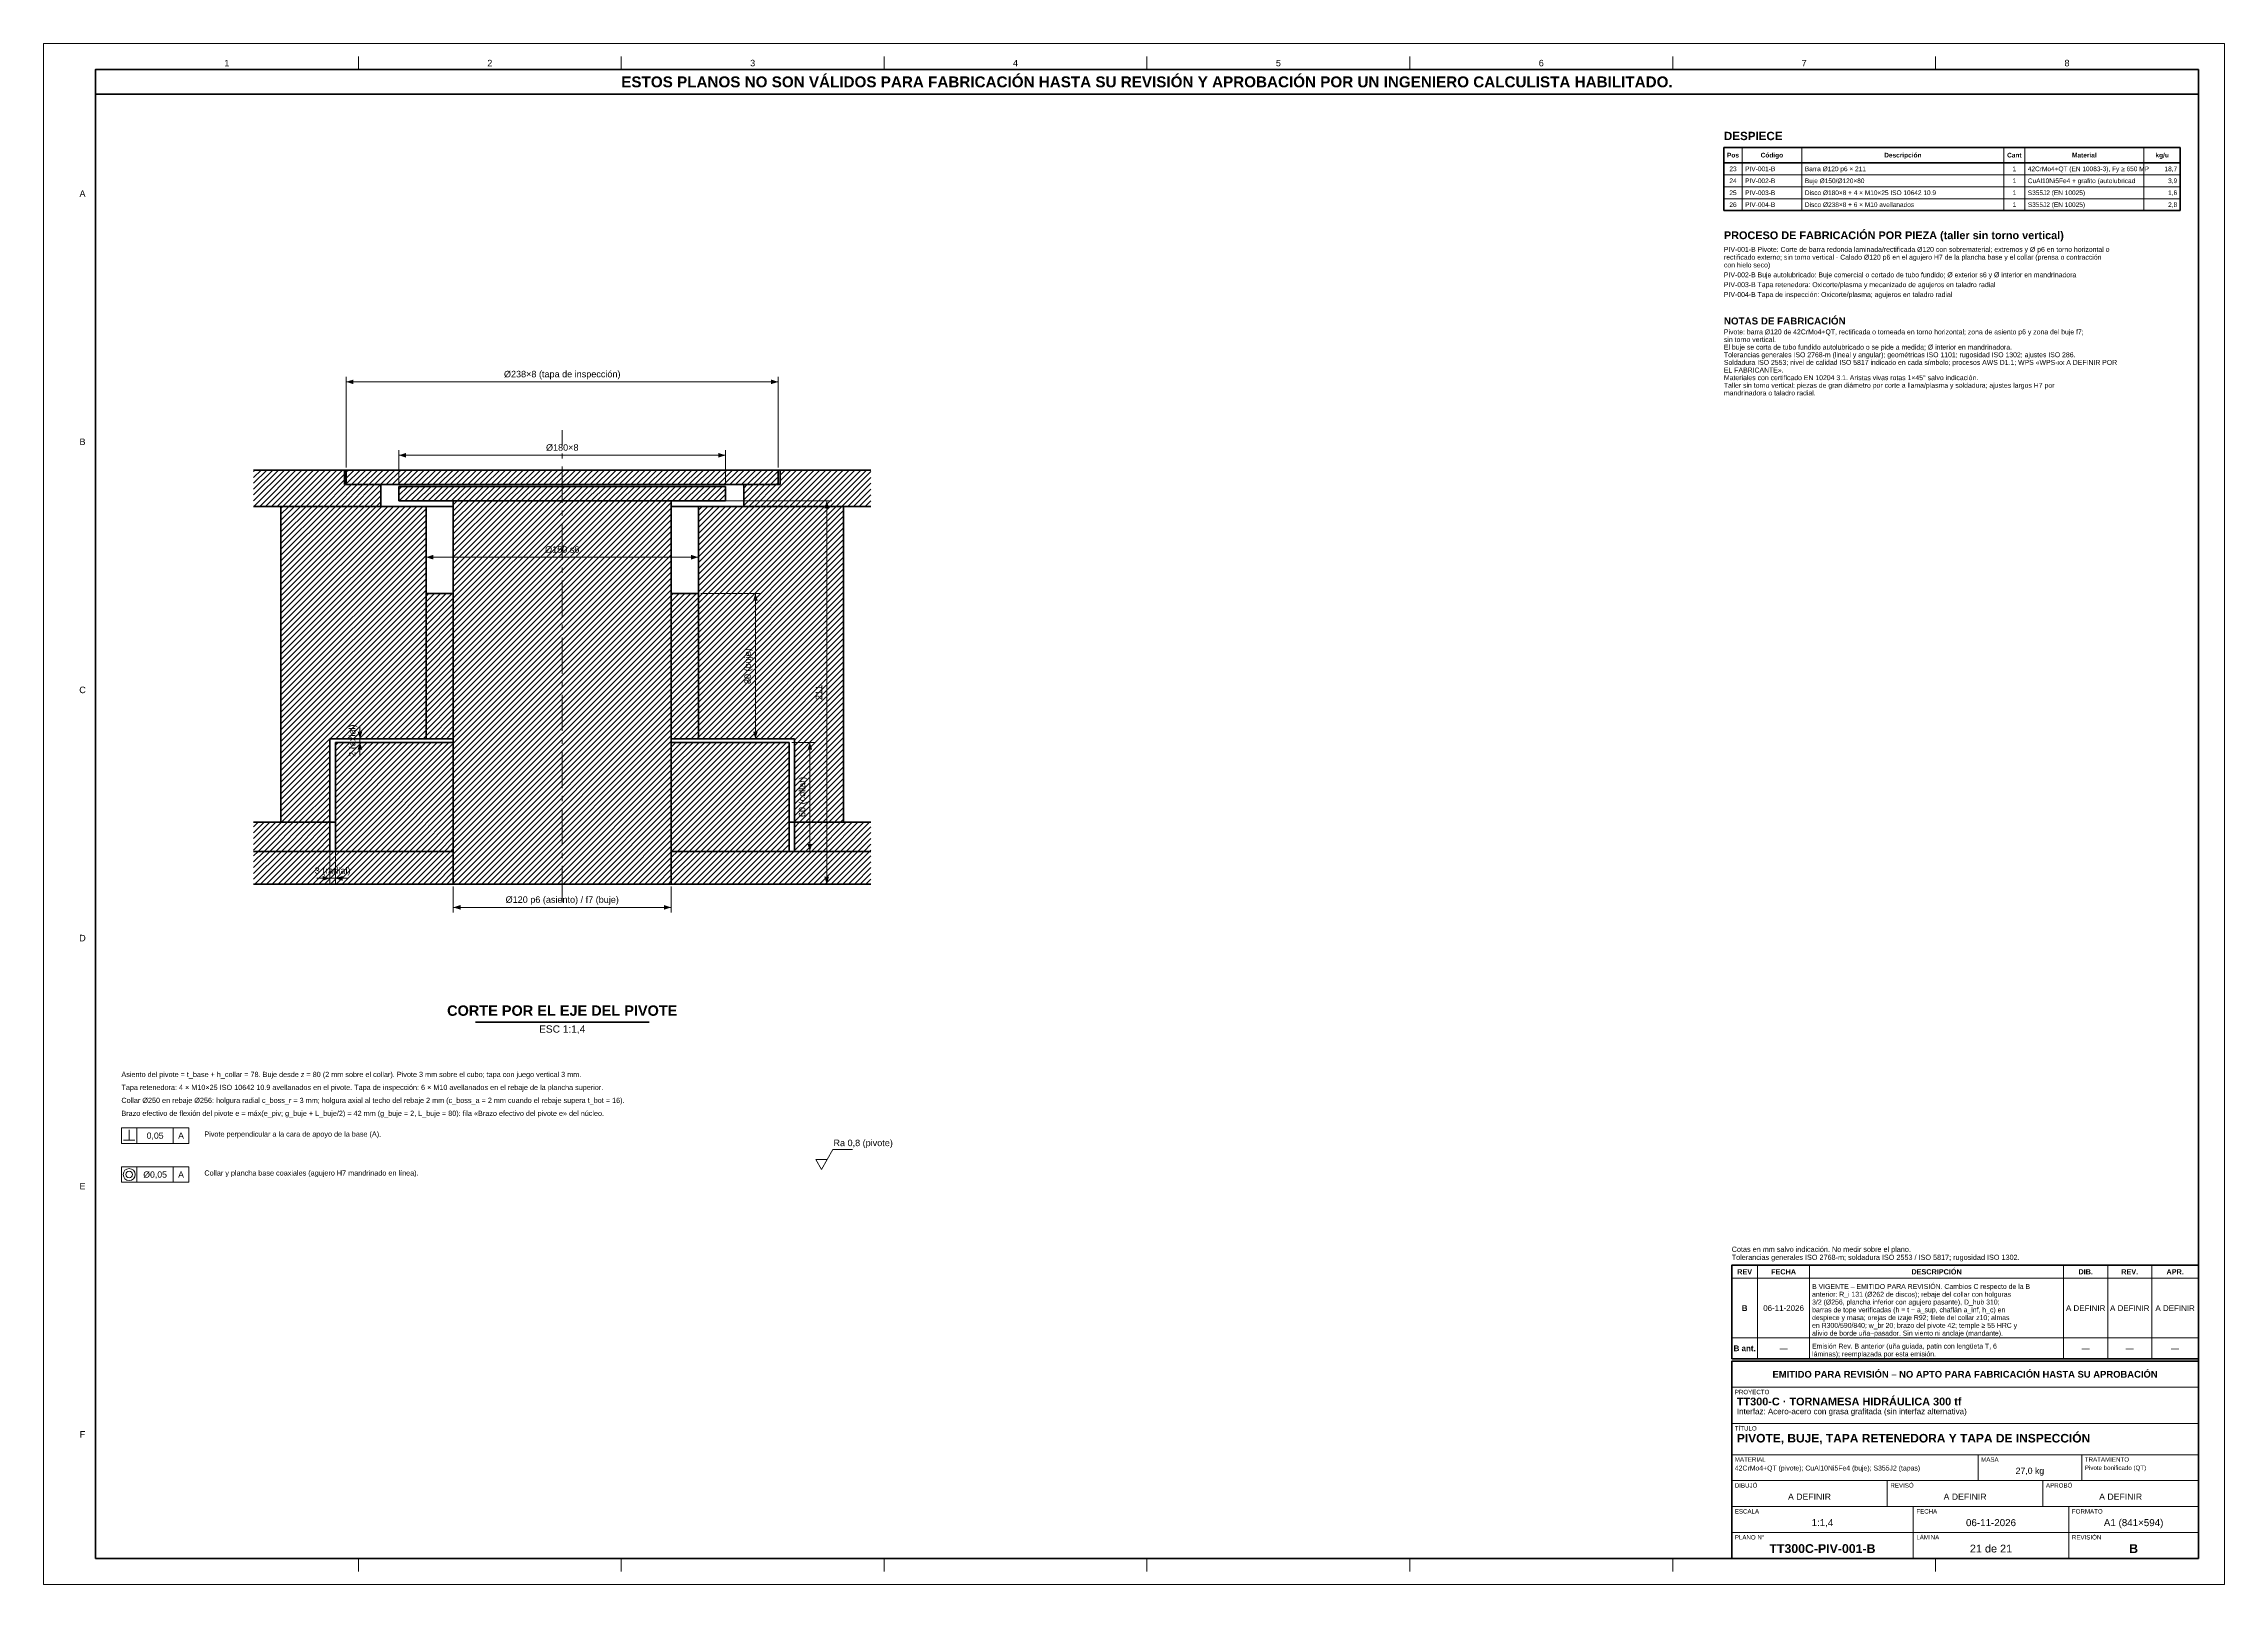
# Model space of a CAD drawing. Header units: millimetres. Extents: x 0 to 841, y 0 to 594.
import ezdxf
from ezdxf.enums import TextEntityAlignment as Align

# ---------------------------------------------------------------- set-up
doc = ezdxf.new("R2010")
doc.units = ezdxf.units.MM
doc.linetypes.add('EJE', pattern=[22, 14, -3, 2, -3])
for name, color, linetype, lineweight in [('ACH', 7, 'CONTINUOUS', 13), ('COTA', 7, 'CONTINUOUS', 18), ('EJE', 7, 'EJE', 18), ('FINA', 7, 'CONTINUOUS', 18), ('MARCO', 7, 'CONTINUOUS', 70), ('TXT', 7, 'CONTINUOUS', 25), ('VIS', 7, 'CONTINUOUS', 50)]:
    doc.layers.add(name, color=color, linetype=linetype, lineweight=lineweight)
doc.styles.add('STD', font='LiberationSans-Regular.ttf')
doc.styles.add('STDB', font='LiberationSans-Bold.ttf')

msp = doc.modelspace()

# ---------------------------------------------------------------- hatches: boundary and pattern name
at = {"layer": 'ACH'}
h = msp.add_hatch(dxfattribs=at)
h.set_pattern_fill('ANSI31', scale=0.5)
h.paths.add_polyline_path([(116, 429.6), (116, 424), (130, 424), (130, 415.6), (81, 415.6), (81, 429.6)])
h = msp.add_hatch(dxfattribs=at)
h.set_pattern_fill('ANSI31', scale=0.5)
h.paths.add_polyline_path([(283.3, 424), (116.7, 424), (116.7, 429.6), (283.3, 429.6)])
h = msp.add_hatch(dxfattribs=at)
h.set_pattern_fill('ANSI31', scale=0.5)
h.paths.add_polyline_path([(270, 415.6), (270, 424), (284, 424), (284, 429.6), (319, 429.6), (319, 415.6)])
h = msp.add_hatch(dxfattribs=at)
h.set_pattern_fill('ANSI31', scale=0.5)
h.paths.add_polyline_path([(263, 417.7), (137, 417.7), (137, 423.3), (263, 423.3)])
h = msp.add_hatch(dxfattribs=at)
h.set_pattern_fill('ANSI31', scale=0.5)
h.paths.add_polyline_path([(91.5, 415.6), (147.5, 415.6), (147.5, 326), (110.4, 326), (110.4, 293.8), (91.5, 293.8)])
h = msp.add_hatch(dxfattribs=at)
h.set_pattern_fill('ANSI31', scale=0.5)
h.paths.add_polyline_path([(242, 270), (158, 270), (158, 417.7), (242, 417.7)])
h = msp.add_hatch(dxfattribs=at)
h.set_pattern_fill('ANSI31', scale=0.5)
h.paths.add_polyline_path([(308.5, 293.8), (289.6, 293.8), (289.6, 326), (252.5, 326), (252.5, 415.6), (308.5, 415.6)])
h = msp.add_hatch(dxfattribs=at)
h.set_pattern_fill('ANSI31', scale=0.5)
h.paths.add_polyline_path([(147.5, 382), (158, 382), (158, 326), (147.5, 326)])
h = msp.add_hatch(dxfattribs=at)
h.set_pattern_fill('ANSI31', scale=0.5)
h.paths.add_polyline_path([(252.5, 326), (242, 326), (242, 382), (252.5, 382)])
h = msp.add_hatch(dxfattribs=at)
h.set_pattern_fill('ANSI31', scale=0.5)
h.paths.add_polyline_path([(112.5, 324.6), (158, 324.6), (158, 282.6), (112.5, 282.6)])
h = msp.add_hatch(dxfattribs=at)
h.set_pattern_fill('ANSI31', scale=0.5)
h.paths.add_polyline_path([(287.5, 282.6), (242, 282.6), (242, 324.6), (287.5, 324.6)])
h = msp.add_hatch(dxfattribs=at)
h.set_pattern_fill('ANSI31', scale=0.5)
h.paths.add_polyline_path([(110.4, 293.8), (110.4, 282.6), (81, 282.6), (81, 293.8)])
h = msp.add_hatch(dxfattribs=at)
h.set_pattern_fill('ANSI31', scale=0.5)
h.paths.add_polyline_path([(289.6, 282.6), (289.6, 293.8), (319, 293.8), (319, 282.6)])
h = msp.add_hatch(dxfattribs=at)
h.set_pattern_fill('ANSI31', scale=0.5)
h.paths.add_polyline_path([(81, 270), (81, 282.6), (158, 282.6), (158, 270)])
h = msp.add_hatch(dxfattribs=at)
h.set_pattern_fill('ANSI31', scale=0.5)
h.paths.add_polyline_path([(242, 270), (242, 282.6), (319, 282.6), (319, 270)])

# ---------------------------------------------------------------- linework, layer by layer
at = {"layer": 'COTA'}
for p, q in [((116.7, 430.6), (116.7, 465.6)), ((116.7, 463.6), (283.3, 463.6)), ((283.3, 430.6), (283.3, 465.6)), ((137, 424.3), (137, 437.3)), ((137, 435.3), (263, 435.3)), ((263, 424.3), (263, 437.3)), ((243, 417.7), (304, 417.7)), ((302, 270), (302, 417.7)), ((147.5, 383), (147.5, 398)), ((147.5, 396), (252.5, 396)), ((252.5, 383), (252.5, 398)), ((253.5, 382), (276.5, 382)), ((274.5, 326), (274.5, 382)), ((122, 326), (122, 331)), ((129, 326), (120, 326)), ((129, 324.6), (120, 324.6)), ((122, 324.6), (122, 326)), ((122, 324.6), (122, 319.6)), ((253.5, 326), (276.5, 326)), ((288.5, 324.6), (297.5, 324.6)), ((295.5, 282.6), (295.5, 324.6)), ((110.4, 287.2), (110.4, 270.2)), ((112.5, 287.2), (112.5, 270.2)), ((288.5, 282.6), (297.5, 282.6)), ((110.4, 272.2), (105.4, 272.2)), ((112.5, 272.2), (110.4, 272.2)), ((112.5, 272.2), (117.5, 272.2)), ((243, 270), (304, 270)), ((158, 269), (158, 259)), ((158, 261), (242, 261)), ((242, 269), (242, 259)), ((30.8, 171.2), (35.2, 171.2)), ((33, 171.2), (33, 175.2)), ((36, 170), (36, 176)), ((50, 170), (50, 176)), ((36, 155), (36, 161)), ((50, 155), (50, 161)), ((297.8, 163.8), (302.2, 163.8))]:
    msp.add_line(p, q, dxfattribs=at)
for points in [[(30, 170), (56, 170), (56, 176), (30, 176)], [(30, 155), (56, 155), (56, 161), (30, 161)]]:
    msp.add_lwpolyline(points, close=True, dxfattribs=at)
msp.add_lwpolyline([(297.8, 163.8), (300, 160), (304.4, 167.6), (312, 167.6)], dxfattribs=at)
for radius in [2.3, 1.3]:
    msp.add_circle((33, 158), radius, dxfattribs=at)
for points in [[(116.7, 463.6), (119.5, 462.7), (119.5, 464.5)], [(283.3, 463.6), (280.5, 464.5), (280.5, 462.7)], [(137, 435.3), (139.8, 434.4), (139.8, 436.2)], [(263, 435.3), (260.2, 436.2), (260.2, 434.4)], [(302, 417.7), (301.1, 414.9), (302.9, 414.9)], [(147.5, 396), (150.3, 395.1), (150.3, 396.9)], [(252.5, 396), (249.7, 396.9), (249.7, 395.1)], [(274.5, 382), (273.6, 379.2), (275.4, 379.2)], [(122, 326), (122.9, 328.8), (121.1, 328.8)], [(274.5, 326), (275.4, 328.8), (273.6, 328.8)], [(122, 324.6), (121.1, 321.8), (122.9, 321.8)], [(295.5, 324.6), (294.6, 321.8), (296.4, 321.8)], [(295.5, 282.6), (296.4, 285.4), (294.6, 285.4)], [(110.4, 272.2), (107.6, 273.1), (107.6, 271.3)], [(112.5, 272.2), (115.3, 271.3), (115.3, 273.1)], [(302, 270), (302.9, 272.8), (301.1, 272.8)], [(158, 261), (160.8, 260.1), (160.8, 261.9)], [(242, 261), (239.2, 261.9), (239.2, 260.1)]]:
    msp.add_solid(points, dxfattribs=at)
at = {"layer": 'EJE'}
msp.add_line((200, 263), (200, 445), dxfattribs=at)
at = {"layer": 'FINA'}
for p, q in [((121.375, 584), (121.375, 589)), ((222.75, 584), (222.75, 589)), ((324.125, 584), (324.125, 589)), ((425.5, 584), (425.5, 589)), ((526.875, 584), (526.875, 589)), ((628.25, 584), (628.25, 589)), ((729.625, 584), (729.625, 589)), ((655, 554), (655, 529.62)), ((678, 554), (678, 529.62)), ((756, 554), (756, 529.62)), ((764, 554), (764, 529.62)), ((810, 554), (810, 529.62)), ((648, 543.42), (824, 543.42)), ((648, 538.82), (824, 538.82)), ((648, 534.22), (824, 534.22)), ((651, 118), (831, 118)), ((661, 87), (661, 123)), ((681, 87), (681, 123)), ((779, 87), (779, 123)), ((796, 87), (796, 123)), ((813, 87), (813, 123)), ((651, 95), (831, 95)), ((651, 87), (831, 87)), ((651, 86), (831, 86)), ((651, 76), (831, 76)), ((651, 62), (831, 62)), ((651, 50), (831, 50)), ((746, 40), (746, 50)), ((786, 40), (786, 50)), ((651, 40), (831, 40)), ((711, 30), (711, 40)), ((771, 30), (771, 40)), ((651, 30), (831, 30)), ((721, 20), (721, 30)), ((781, 20), (781, 30)), ((651, 20), (831, 20)), ((721, 10), (721, 20)), ((781, 10), (781, 20)), ((121.375, 10), (121.375, 5)), ((222.75, 10), (222.75, 5)), ((324.125, 10), (324.125, 5)), ((425.5, 10), (425.5, 5)), ((526.875, 10), (526.875, 5)), ((628.25, 10), (628.25, 5)), ((729.625, 10), (729.625, 5))]:
    msp.add_line(p, q, dxfattribs=at)
msp.add_lwpolyline([(0, 0), (841, 0), (841, 594), (0, 594)], close=True, dxfattribs=at)
at = {"layer": 'MARCO'}
for points in [[(20, 10), (831, 10), (831, 584), (20, 584)], [(20, 574.5), (831, 574.5), (831, 584), (20, 584)], [(651, 87), (831, 87), (831, 123), (651, 123)], [(651, 10), (831, 10), (831, 86), (651, 86)]]:
    msp.add_lwpolyline(points, close=True, dxfattribs=at)
at = {"layer": 'VIS'}
for p, q in [((648, 554), (824, 554)), ((648, 554), (648, 529.62)), ((648, 548.02), (824, 548.02)), ((824, 554), (824, 529.62)), ((648, 529.62), (824, 529.62)), ((166.52, 216.8), (233.48, 216.8))]:
    msp.add_line(p, q, dxfattribs=at)
for points in [[(116, 429.6), (81, 429.6)], [(116, 429.6), (116, 424)], [(116, 429.6), (116.1167, 429.6), (116.2333, 429.6), (116.35, 429.6), (116.4667, 429.6), (116.5833, 429.6), (116.7, 429.6)], [(116.7, 429.6), (116.7, 424)], [(283.3, 429.6), (116.7, 429.6)], [(283.3, 429.6), (283.4167, 429.6), (283.5333, 429.6), (283.65, 429.6), (283.7667, 429.6), (283.8833, 429.6), (284, 429.6)], [(283.3, 424), (283.3, 429.6)], [(319, 429.6), (284, 429.6)], [(284, 424), (284, 429.6)], [(130, 424), (116, 424)], [(283.3, 424), (116.7, 424)], [(130, 424), (130, 415.6)], [(137, 423.3), (137, 417.7)], [(263, 423.3), (137, 423.3)], [(263, 417.7), (263, 423.3)], [(284, 424), (270, 424)], [(270, 415.6), (270, 424)], [(130, 415.6), (81, 415.6)], [(91.5, 415.6), (91.5, 293.8)], [(147.5, 415.6), (91.5, 415.6)], [(263, 417.7), (137, 417.7)], [(147.5, 415.6), (147.5, 326)], [(158, 415.6), (157.5625, 415.6), (157.125, 415.6), (156.6875, 415.6), (156.25, 415.6), (155.8125, 415.6), (155.375, 415.6), (154.9375, 415.6), (154.5, 415.6), (154.0625, 415.6), (153.625, 415.6), (153.1875, 415.6), (152.75, 415.6), (152.3125, 415.6), (151.875, 415.6), (151.4375, 415.6), (151, 415.6), (150.5625, 415.6), (150.125, 415.6), (149.6875, 415.6), (149.25, 415.6), (148.8125, 415.6), (148.375, 415.6), (147.9375, 415.6), (147.5, 415.6)], [(158, 417.7), (158, 270)], [(242, 417.7), (158, 417.7)], [(242, 270), (242, 417.7)], [(252.5, 415.6), (252.08, 415.6), (251.66, 415.6), (251.24, 415.6), (250.82, 415.6), (250.4, 415.6), (249.98, 415.6), (249.56, 415.6), (249.14, 415.6), (248.72, 415.6), (248.3, 415.6), (247.88, 415.6), (247.46, 415.6), (247.04, 415.6), (246.62, 415.6), (246.2, 415.6), (245.78, 415.6), (245.36, 415.6), (244.94, 415.6), (244.52, 415.6), (244.1, 415.6), (243.68, 415.6), (243.26, 415.6), (242.84, 415.6), (242.42, 415.6), (242, 415.6)], [(308.5, 415.6), (252.5, 415.6)], [(252.5, 326), (252.5, 415.6)], [(319, 415.6), (270, 415.6)], [(308.5, 293.8), (308.5, 415.6)], [(147.5, 382), (147.5, 326)], [(158, 382), (147.5, 382)], [(158, 382), (158, 326)], [(252.5, 382), (242, 382)], [(242, 326), (242, 382)], [(252.5, 326), (252.5, 382)], [(110.4, 326), (110.4, 293.8)], [(147.5, 326), (110.4, 326)], [(112.5, 324.6), (112.5, 282.6)], [(158, 324.6), (112.5, 324.6)], [(158, 326), (147.5, 326)], [(158, 324.6), (158, 282.6)], [(252.5, 326), (242, 326)], [(287.5, 324.6), (242, 324.6)], [(242, 282.6), (242, 324.6)], [(289.6, 326), (252.5, 326)], [(287.5, 282.6), (287.5, 324.6)], [(289.6, 293.8), (289.6, 326)], [(110.4, 293.8), (81, 293.8)], [(110.4, 293.8), (91.5, 293.8)], [(110.4, 293.8), (110.75, 293.8), (111.1, 293.8), (111.45, 293.8), (111.8, 293.8), (112.15, 293.8), (112.5, 293.8)], [(110.4, 293.8), (110.4, 282.6)], [(112.5, 293.8), (112.15, 293.8), (111.8, 293.8), (111.45, 293.8), (111.1, 293.8), (110.75, 293.8), (110.4, 293.8)], [(287.5, 293.8), (287.85, 293.8), (288.2, 293.8), (288.55, 293.8), (288.9, 293.8), (289.25, 293.8), (289.6, 293.8)], [(289.6, 293.8), (289.25, 293.8), (288.9, 293.8), (288.55, 293.8), (288.2, 293.8), (287.85, 293.8), (287.5, 293.8)], [(308.5, 293.8), (289.6, 293.8)], [(319, 293.8), (289.6, 293.8)], [(289.6, 282.6), (289.6, 293.8)], [(158, 282.6), (81, 282.6)], [(110.4, 282.6), (81, 282.6)], [(158, 282.6), (112.5, 282.6)], [(158, 282.6), (158, 270)], [(319, 282.6), (242, 282.6)], [(242, 270), (242, 282.6)], [(287.5, 282.6), (242, 282.6)], [(319, 282.6), (289.6, 282.6)], [(158, 270), (81, 270)], [(242, 270), (158, 270)], [(319, 270), (242, 270)]]:
    msp.add_lwpolyline(points, dxfattribs=at)

# ---------------------------------------------------------------- texts
at = {"layer": 'TXT'}
for s, height, style, p in [('1', 2.5, 'STD', (70.6875, 586.5)), ('2', 2.5, 'STD', (172.0625, 586.5)), ('ESTOS PLANOS NO SON VÁLIDOS PARA FABRICACIÓN HASTA SU REVISIÓN Y APROBACIÓN POR UN INGENIERO CALCULISTA HABILITADO.', 4.2, 'STDB', (425.5, 579.25)), ('3', 2.5, 'STD', (273.4375, 586.5)), ('4', 2.5, 'STD', (374.8125, 586.5)), ('5', 2.5, 'STD', (476.1875, 586.5)), ('6', 2.5, 'STD', (577.5625, 586.5)), ('7', 2.5, 'STD', (678.9375, 586.5)), ('8', 2.5, 'STD', (780.3125, 586.5)), ('Pos', 1.8, 'STDB', (651.5, 551.01)), ('Código', 1.8, 'STDB', (666.5, 551.01)), ('Descripción', 1.8, 'STDB', (717, 551.01)), ('Cant', 1.8, 'STDB', (760, 551.01)), ('Material', 1.8, 'STDB', (787, 551.01)), ('kg/u', 1.8, 'STDB', (817, 551.01)), ('23', 1.8, 'STD', (651.5, 545.72)), ('24', 1.8, 'STD', (651.5, 541.12)), ('1', 1.8, 'STD', (760, 545.72)), ('1', 1.8, 'STD', (760, 541.12)), ('A', 2.5, 'STD', (15, 536.1667)), ('25', 1.8, 'STD', (651.5, 536.52)), ('26', 1.8, 'STD', (651.5, 531.92)), ('1', 1.8, 'STD', (760, 536.52)), ('1', 1.8, 'STD', (760, 531.92)), ('B', 2.5, 'STD', (15, 440.5)), ('C', 2.5, 'STD', (15, 344.8333)), ('D', 2.5, 'STD', (15, 249.1667)), ('0,05', 2.4, 'STD', (43, 173)), ('A', 2.4, 'STD', (53, 173)), ('E', 2.5, 'STD', (15, 153.5)), ('Ø0,05', 2.4, 'STD', (43, 158)), ('A', 2.4, 'STD', (53, 158)), ('REV', 2, 'STDB', (656, 120.5)), ('FECHA', 2, 'STDB', (671, 120.5)), ('DESCRIPCIÓN', 2, 'STDB', (730, 120.5)), ('DIB.', 2, 'STDB', (787.5, 120.5)), ('REV.', 2, 'STDB', (804.5, 120.5)), ('APR.', 2, 'STDB', (822, 120.5)), ('B', 2.2, 'STDB', (656, 106.5)), ('06-11-2026', 2.2, 'STD', (671, 106.5)), ('A DEFINIR', 2.2, 'STD', (787.5, 106.5)), ('A DEFINIR', 2.2, 'STD', (804.5, 106.5)), ('A DEFINIR', 2.2, 'STD', (822, 106.5)), ('B ant.', 2.2, 'STDB', (656, 91)), ('—', 2.2, 'STD', (671, 91)), ('—', 2.2, 'STD', (787.5, 91)), ('—', 2.2, 'STD', (804.5, 91)), ('—', 2.2, 'STD', (822, 91)), ('EMITIDO PARA REVISIÓN – NO APTO PARA FABRICACIÓN HASTA SU APROBACIÓN', 2.6, 'STDB', (741, 81)), ('F', 2.5, 'STD', (15, 57.8333)), ('27,0 kg', 2.4, 'STD', (766, 43.8)), ('A DEFINIR', 2.4, 'STD', (681, 33.8)), ('A DEFINIR', 2.4, 'STD', (741, 33.8)), ('A DEFINIR', 2.4, 'STD', (801, 33.8)), ('A1 (841×594)', 2.7, 'STD', (806, 23.8)), ('1:1,4', 2.7, 'STD', (686, 23.8)), ('06-11-2026', 2.7, 'STD', (751, 23.8)), ('TT300C-PIV-001-B', 3.4, 'STDB', (686, 13.8)), ('21 de 21', 3, 'STD', (751, 13.8)), ('B', 3.4, 'STDB', (806, 13.8))]:
    msp.add_text(s, height=height, dxfattribs=dict(at, style=style)).set_placement(p, align=Align.MIDDLE_CENTER)
for s, height, style, p in [('DESPIECE', 3.2, 'STDB', (648, 560)), ('PROCESO DE FABRICACIÓN POR PIEZA (taller sin torno vertical)', 3, 'STDB', (648, 521.62)), ('PIV-001-B Pivote: Corte de barra redonda laminada/rectificada Ø120 con sobrematerial; extremos y Ø p6 en torno horizontal o', 1.9, 'STD', (648, 515.62)), ('con hielo seco)', 1.9, 'STD', (648, 509.62)), ('rectificado externo; sin torno vertical · Calado Ø120 p6 en el agujero H7 de la plancha base y el collar (prensa o contracción', 1.9, 'STD', (648, 512.62)), ('PIV-002-B Buje autolubricado: Buje comercial o cortado de tubo fundido; Ø exterior s6 y Ø interior en mandrinadora', 1.9, 'STD', (648, 505.82)), ('PIV-003-B Tapa retenedora: Oxicorte/plasma y mecanizado de agujeros en taladro radial', 1.9, 'STD', (648, 502.02)), ('PIV-004-B Tapa de inspección: Oxicorte/plasma; agujeros en taladro radial', 1.9, 'STD', (648, 498.22)), ('NOTAS DE FABRICACIÓN', 2.7, 'STDB', (648, 488.42)), ('sin torno vertical.', 1.9, 'STD', (648, 480.885)), ('Pivote: barra Ø120 de 42CrMo4+QT, rectificada o torneada en torno horizontal; zona de asiento p6 y zona del buje f7;', 1.9, 'STD', (648, 483.83)), ('Tolerancias generales ISO 2768-m (lineal y angular); geométricas ISO 1101; rugosidad ISO 1302; ajustes ISO 286.', 1.9, 'STD', (648, 474.995)), ('Soldadura ISO 2553; nivel de calidad ISO 5817 indicado en cada símbolo; procesos AWS D1.1; WPS «WPS-xx A DEFINIR POR', 1.9, 'STD', (648, 472.05)), ('El buje se corta de tubo fundido autolubricado o se pide a medida; Ø interior en mandrinadora.', 1.9, 'STD', (648, 477.94)), ('Taller sin torno vertical: piezas de gran diámetro por corte a llama/plasma y soldadura; ajustes largos H7 por', 1.9, 'STD', (648, 463.215)), ('EL FABRICANTE».', 1.9, 'STD', (648, 469.105)), ('Materiales con certificado EN 10204 3.1. Aristas vivas rotas 1×45° salvo indicación.', 1.9, 'STD', (648, 466.16)), ('mandrinadora o taladro radial.', 1.9, 'STD', (648, 460.27)), ('3/2 (Ø256, plancha inferior con agujero pasante), D_hub 310;', 1.9, 'STD', (682, 109.8)), ('anterior: R_i 131 (Ø262 de discos); rebaje del collar con holguras', 1.9, 'STD', (682, 112.8)), ('B VIGENTE – EMITIDO PARA REVISIÓN. Cambios C respecto de la B', 1.9, 'STD', (682, 115.8)), ('despiece y masa; orejas de izaje R92; filete del collar z10; almas', 1.9, 'STD', (682, 103.8)), ('barras de tope verificadas (h = t − a_sup, chaflán a_inf, h_c) en', 1.9, 'STD', (682, 106.8)), ('en R300/590/840; w_br 20; brazo del pivote 42; temple ≥ 55 HRC y', 1.9, 'STD', (682, 100.8)), ('alivio de borde uña–pasador. Sin viento ni anclaje (mandante).', 1.9, 'STD', (682, 97.8)), ('Emisión Rev. B anterior (uña guiada, patín con lengüeta T, 6', 1.9, 'STD', (682, 92.8)), ('láminas); reemplazada por esta emisión.', 1.9, 'STD', (682, 89.8)), ('PROYECTO', 1.7, 'STD', (652.2, 75)), ('TT300-C · TORNAMESA HIDRÁULICA 300 tf', 3, 'STDB', (653, 72)), ('Interfaz: Acero-acero con grasa grafitada (sin interfaz alternativa)', 2.2, 'STD', (653, 67.8)), ('TÍTULO', 1.7, 'STD', (652.2, 61)), ('PIVOTE, BUJE, TAPA RETENEDORA Y TAPA DE INSPECCIÓN', 3.3, 'STDB', (653, 58)), ('42CrMo4+QT (pivote); CuAl10Ni5Fe4 (buje); S355J2 (tapas)', 1.9, 'STD', (652.2, 45.8)), ('MATERIAL', 1.7, 'STD', (652.2, 49)), ('MASA', 1.7, 'STD', (747.2, 49)), ('TRATAMIENTO', 1.7, 'STD', (787.2, 49)), ('Pivote bonificado (QT)', 1.7, 'STD', (787.2, 45.8)), ('DIBUJÓ', 1.7, 'STD', (652.2, 39)), ('REVISÓ', 1.7, 'STD', (712.2, 39)), ('APROBÓ', 1.7, 'STD', (772.2, 39)), ('ESCALA', 1.7, 'STD', (652.2, 29)), ('FECHA', 1.7, 'STD', (722.2, 29)), ('FORMATO', 1.7, 'STD', (782.2, 29)), ('PLANO N°', 1.7, 'STD', (652.2, 19)), ('LÁMINA', 1.7, 'STD', (722.2, 19)), ('REVISIÓN', 1.7, 'STD', (782.2, 19))]:
    msp.add_text(s, height=height, dxfattribs=dict(at, style=style)).set_placement(p, align=Align.TOP_LEFT)
at = {"layer": 'TXT', "style": 'STD'}
for s, p in [('Barra Ø120 p6 × 211', (679.2, 545.72)), ('42CrMo4+QT (EN 10083-3), Fy ≥ 650 MP', (765.2, 545.72)), ('PIV-001-B', (656.2, 545.72)), ('PIV-002-B', (656.2, 541.12)), ('Buje Ø150/Ø120×80', (679.2, 541.12)), ('CuAl10Ni5Fe4 + grafito (autolubricad', (765.2, 541.12)), ('PIV-003-B', (656.2, 536.52)), ('PIV-004-B', (656.2, 531.92)), ('Disco Ø180×8 + 4 × M10×25 ISO 10642 10.9', (679.2, 536.52)), ('Disco Ø238×8 + 6 × M10 avellanados', (679.2, 531.92)), ('S355J2 (EN 10025)', (765.2, 536.52)), ('S355J2 (EN 10025)', (765.2, 531.92))]:
    msp.add_text(s, height=1.8, dxfattribs=at).set_placement(p, align=Align.MIDDLE_LEFT)
for s, p in [('18,7', (822.8, 545.72)), ('3,9', (822.8, 541.12)), ('2,8', (822.8, 531.92)), ('1,6', (822.8, 536.52))]:
    msp.add_text(s, height=1.8, dxfattribs=at).set_placement(p, align=Align.MIDDLE_RIGHT)
at = {"layer": 'TXT'}
for s, height, style, p in [('Ø238×8 (tapa de inspección)', 2.5, 'STD', (200, 464.6)), ('Ø180×8', 2.5, 'STD', (200, 436.3)), ('Ø150 s6', 2.5, 'STD', (200, 397)), ('Ø120 p6 (asiento) / f7 (buje)', 2.5, 'STD', (200, 262)), ('CORTE POR EL EJE DEL PIVOTE', 4, 'STDB', (200, 218))]:
    msp.add_text(s, height=height, dxfattribs=dict(at, style=style)).set_placement(p, align=Align.BOTTOM_CENTER)
at = {"layer": 'TXT', "style": 'STD'}
for s, rotation, p in [('80 (buje)', 90, (273.5, 354)), ('211', 90, (301, 343.85)), ('2 (axial)', 90, (121, 325.3)), ('60 (collar)', 90, (294.5, 303.6)), ('3 (radial)', 360, (111.45, 273.2))]:
    msp.add_text(s, height=2.5, rotation=rotation, dxfattribs=at).set_placement(p, align=Align.BOTTOM_CENTER)
msp.add_text('ESC 1:1,4', height=2.8, dxfattribs=at).set_placement((200, 215.5), align=Align.TOP_CENTER)
for s, height, p in [('Asiento del pivote = t_base + h_collar = 78. Buje desde z = 80 (2 mm sobre el collar). Pivote 3 mm sobre el cubo; tapa con juego vertical 3 mm.', 2, (30, 195)), ('Tapa retenedora: 4 × M10×25 ISO 10642 10.9 avellanados en el pivote. Tapa de inspección: 6 × M10 avellanados en el rebaje de la plancha superior.', 2, (30, 190)), ('Collar Ø250 en rebaje Ø256: holgura radial c_boss_r = 3 mm; holgura axial al techo del rebaje 2 mm (c_boss_a = 2 mm cuando el rebaje supera t_bot = 16).', 2, (30, 185)), ('Brazo efectivo de flexión del pivote e = máx(e_piv; g_buje + L_buje/2) = 42 mm (g_buje = 2, L_buje = 80): fila «Brazo efectivo del pivote e» del núcleo.', 2, (30, 180)), ('Pivote perpendicular a la cara de apoyo de la base (A).', 2, (62, 172)), ('Ra 0,8 (pivote)', 2.5, (304.6, 168.2)), ('Collar y plancha base coaxiales (agujero H7 mandrinado en línea).', 2, (62, 157)), ('Tolerancias generales ISO 2768-m; soldadura ISO 2553 / ISO 5817; rugosidad ISO 1302.', 2, (651, 124.5)), ('Cotas en mm salvo indicación. No medir sobre el plano.', 2, (651, 127.6))]:
    msp.add_text(s, height=height, dxfattribs=at).set_placement(p, align=Align.BOTTOM_LEFT)

doc.saveas('drawing.dxf')
